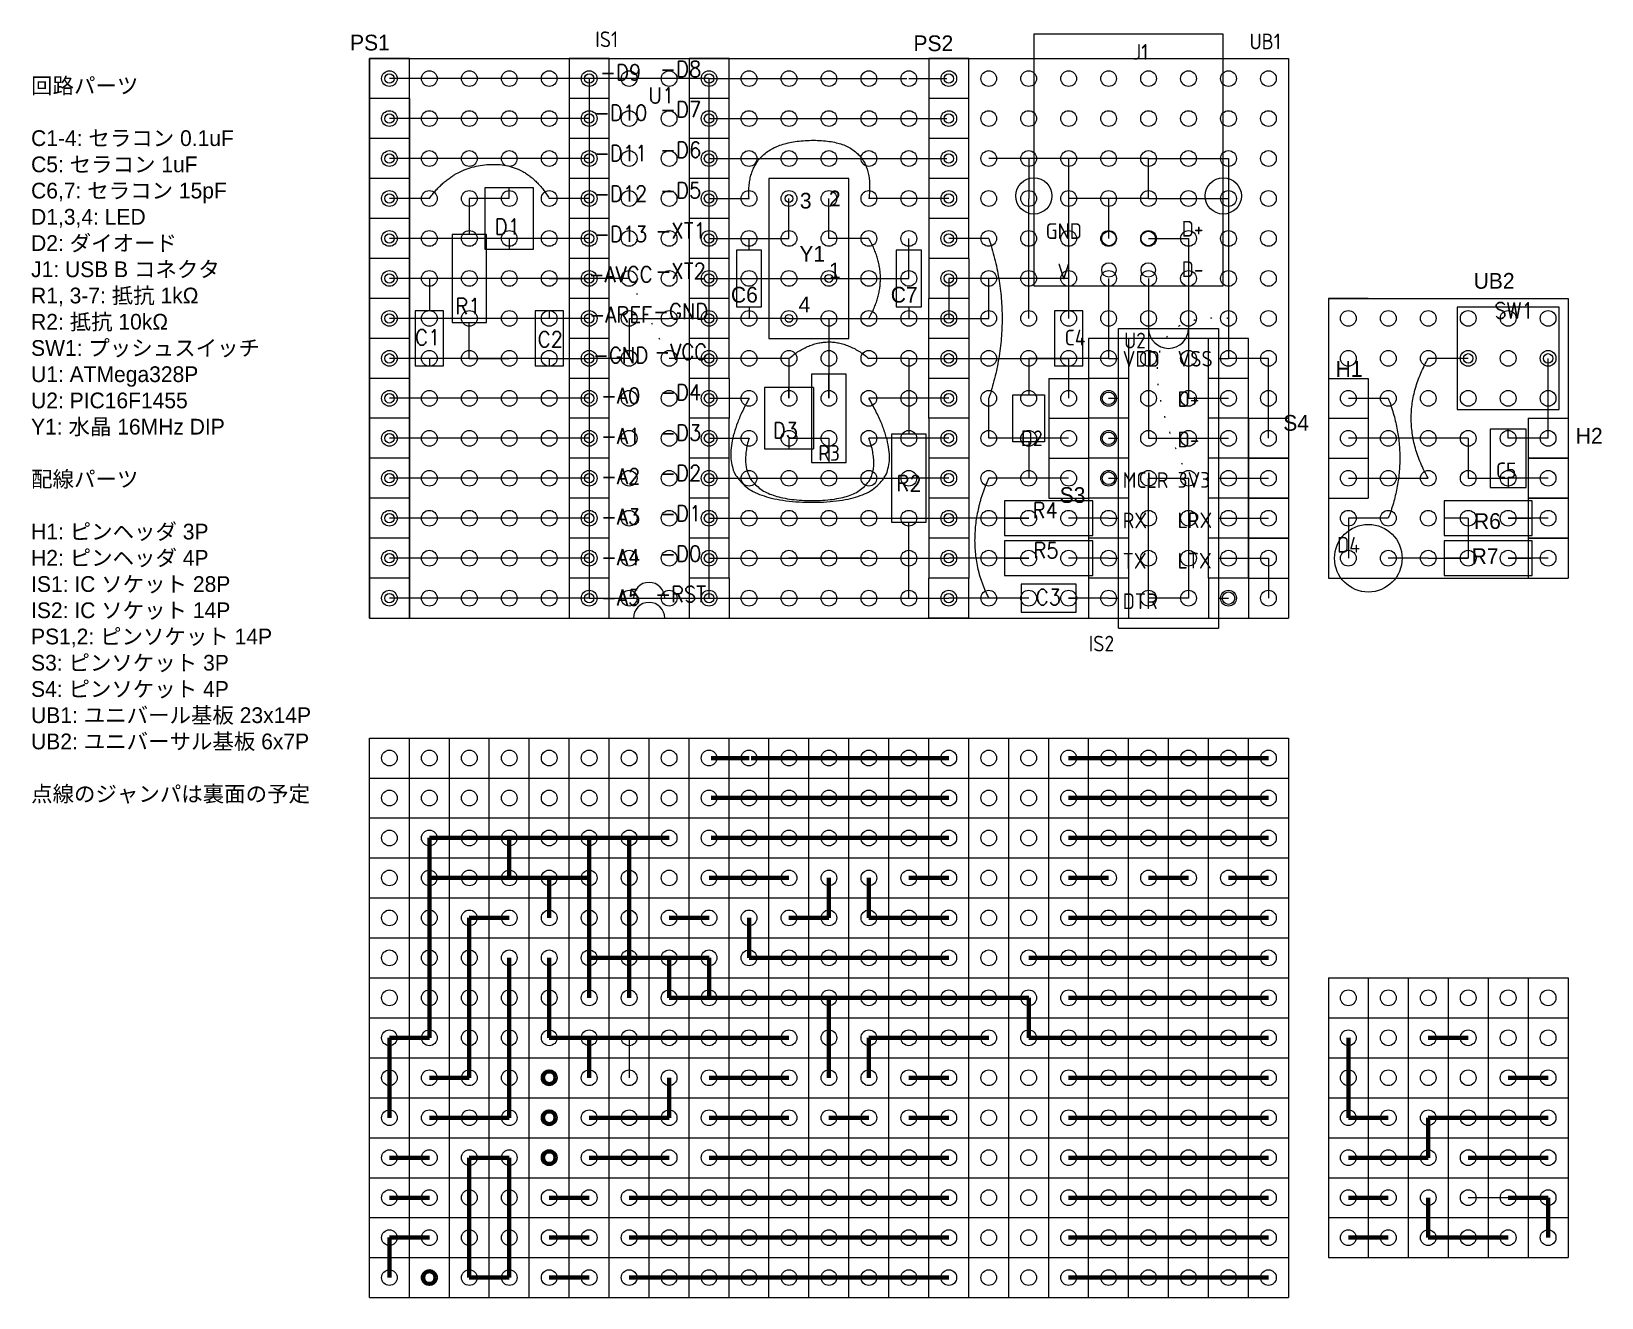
# Model space of a CAD drawing. Extents: x -61.5 to 38.3, y -5.9 to 74.6.
import ezdxf

# ---------------------------------------------------------------- set-up
doc = ezdxf.new("R2010")
doc.units = 0
doc.linetypes.add('DOTTINY', pattern=[0.9525, 0, -0.9525])
doc.layers.get('0').update_dxf_attribs({"linetype": 'CONTINUOUS', "lineweight": 9})
for name, color, linetype, lineweight in [('0_GND', 7, 'CONTINUOUS', 15), ('0_wire', 3, 'CONTINUOUS', 15), ('5V line', 1, 'CONTINUOUS', 15), ('condenser', 5, 'CONTINUOUS', 15), ('diode', 6, 'CONTINUOUS', 15)]:
    doc.layers.add(name, color=color, linetype=linetype, lineweight=lineweight)
for name, color, linetype, lineweight, true_color in [('3.3V line', 40, 'CONTINUOUS', 15, 0xffaa00), ('crystal', 96, 'CONTINUOUS', 15, 0x008000), ('micon', 216, 'CONTINUOUS', 15, 0x800080), ('resister', 132, 'CONTINUOUS', 15, 0x00dede), ('socket_header', 56, 'CONTINUOUS', 15, 0x808000), ('switch', 136, 'CONTINUOUS', 15, 0x008080), ('terminal', 16, 'CONTINUOUS', 15, 0x800000), ('universal_board', 253, 'CONTINUOUS', 15, 0xa0a0a4)]:
    doc.layers.add(name, color=color, linetype=linetype, lineweight=lineweight, true_color=true_color)
doc.styles.add('azomix', font='azomix')
doc.styles.add('iso', font='iso')
doc.styles.get("Standard").update_dxf_attribs({"font": 'STANDARD'})
doc.styles.add('unicode', font='unicode')

msp = doc.modelspace()

# ---------------------------------------------------------------- texts
at = {"insert": (-61.519, 48.544), "char_height": 1, "width": 19.83333, "attachment_point": 4, "style": 'unicode'}
msp.add_mtext('回路パーツ\\P\\PC1-4: セラコン 0.1uF\\PC5: セラコン 1uF\\PC6,7: セラコン 15pF\\PD1,3,4: LED\\PD2: ダイオード\\PJ1: USB B コネクタ\\PR1, 3-7: 抵抗 1kΩ\\PR2: 抵抗 10kΩ\\PSW1: プッシュスイッチ\\PU1: ATMega328P\\PU2: PIC16F1455\\PY1: 水晶 16MHz DIP\\P\\P配線パーツ\\P\\PH1: ピンヘッダ 3P\\PH2: ピンヘッダ 4P\\PIS1: IC ソケット 28P\\PIS2: IC ソケット 14P\\PPS1,2: ピンソケット 14P\\PS3: ピンソケット 3P\\PS4: ピンソケット 4P\\PUB1: ユニバール基板 23x14P\\PUB2: ユニバーサル基板 6x7P\\P\\P点線のジャンパは裏面の予定', dxfattribs=at)
at = {"layer": 'condenser', "char_height": 1, "width": 1.01556, "attachment_point": 5, "style": 'azomix'}
for s, insert in [('C6', (-16.175, 57.818)), ('C7', (-6.015, 57.818))]:
    msp.add_mtext(s, dxfattribs=dict(at, insert=insert))
at = {"layer": 'condenser', "char_height": 1, "attachment_point": 5}
for s, insert, width in [('C1', (-36.305, 55.113), 1), ('C2', (-28.51, 54.992), 1.22222), ('C3', (3.151, 38.602), 1.22222)]:
    msp.add_mtext(s, dxfattribs=dict(at, insert=insert, width=width))
at = {"layer": 'condenser', "char_height": 1, "attachment_point": 4, "line_spacing_factor": 1.54, "style": 'iso'}
for s, insert, width in [('C4', (4.185, 55.101), 1.33333), ('C5', (31.602, 46.66), 1.22222)]:
    msp.add_mtext(s, dxfattribs=dict(at, insert=insert, width=width))
at = {"layer": 'crystal', "char_height": 1, "attachment_point": 4, "line_spacing_factor": 1.54, "style": 'unicode'}
for s, insert, width in [('3', (-12.646, 63.795), 0.44444), ('2', (-10.8, 63.94), 0.44444), ('Y1', (-12.674, 60.429), 1.22222), ('1', (-10.8, 59.36), 0.22222), ('4', (-12.731, 57.204), 0.55556)]:
    msp.add_mtext(s, dxfattribs=dict(at, insert=insert, width=width))
at = {"layer": 'diode', "char_height": 1, "attachment_point": 5, "line_spacing_factor": 1.54}
for s, insert, width in [('D1', (-31.238, 62.149), 1.11111), ('D3', (-13.562, 49.2), 1.33333)]:
    msp.add_mtext(s, dxfattribs=dict(at, insert=insert, width=width))
at = {"layer": 'diode', "char_height": 1, "attachment_point": 4, "line_spacing_factor": 1.54, "style": 'iso'}
for s, insert, width in [('D2', (1.4, 48.7), 1.33333), ('D4', (21.503, 41.934), 1.44444)]:
    msp.add_mtext(s, dxfattribs=dict(at, insert=insert, width=width))
at = {"layer": 'micon', "insert": (-21.447, 70.488), "char_height": 1, "width": 1.11111, "attachment_point": 5, "line_spacing_factor": 1.54}
msp.add_mtext('U1', dxfattribs=at)
at = {"layer": 'micon', "char_height": 1, "attachment_point": 4, "line_spacing_factor": 1.54, "style": 'iso'}
for s, insert, width in [('U2', (7.959, 54.913), 1.33333), ('VDD\\P\\P\\PMCLR\\PRX\\PTX\\PDTR', (7.876, 46.046), 3.11111), ('VSS\\PD+\\PD-\\P3V3\\PLRX\\PLTX', (11.367, 47.34), 2.44444)]:
    msp.add_mtext(s, dxfattribs=dict(at, insert=insert, width=width))
at = {"layer": 'resister', "char_height": 1, "attachment_point": 5, "line_spacing_factor": 1.54}
for s, insert, width in [('R1', (-33.747, 57.096), 1.11111), ('R2', (-5.706, 45.832), 1.33333), ('R4', (2.948, 44.12), 1.44444), ('R5', (3.003, 41.58), 1.33333)]:
    msp.add_mtext(s, dxfattribs=dict(at, insert=insert, width=width))
at = {"layer": 'resister', "insert": (-11.475, 47.769), "char_height": 1, "width": 1.33333, "attachment_point": 4, "line_spacing_factor": 1.54, "style": 'iso'}
msp.add_mtext('R3', dxfattribs=at)
at = {"layer": 'resister', "char_height": 1, "width": 1.15333, "attachment_point": 5, "style": 'azomix'}
for s, insert in [('R6', (31.059, 43.433)), ('R7', (30.911, 41.214))]:
    msp.add_mtext(s, dxfattribs=dict(at, insert=insert))
at = {"layer": 'socket_header', "char_height": 1, "attachment_point": 5}
for s, insert, width, style in [('PS1', (-39.977, 73.841), 1.68111, 'azomix'), ('IS1', (-24.928, 74.058), 1.44444, 'iso'), ('PS2', (-4.162, 73.797), 1.78556, 'azomix'), ('H1', (22.268, 53.104), 1.04889, 'azomix'), ('S4', (18.9, 49.672), 1.22222, 'azomix'), ('S3', (4.686, 45.086), 1.15333, 'azomix'), ('IS2', (6.522, 35.652), 1.66667, 'iso')]:
    msp.add_mtext(s, dxfattribs=dict(at, insert=insert, width=width, style=style))
at = {"layer": 'socket_header', "char_height": 1, "attachment_point": 5, "line_spacing_factor": 1.54}
for s, insert, width in [('-D9\\P-D10\\P-D11\\P-D12\\P-D13\\P-AVCC\\P-AREF\\P-GND\\P-A0\\P-A1\\P-A2\\P-A3\\P-A4\\P-A5', (-24.041, 55.267), 4), ('-D8\\P-D7\\P-D6\\P-D5\\P-XT1\\P-XT2\\P-GND\\P-VCC\\P-D4\\P-D3\\P-D2\\P-D1\\P-D0\\P-RST', (-20.223, 55.48), 3.11111)]:
    msp.add_mtext(s, dxfattribs=dict(at, insert=insert, width=width))
at = {"layer": 'socket_header', "insert": (36.677, 48.861), "char_height": 1, "width": 1.33333, "attachment_point": 4, "line_spacing_factor": 1.54, "style": 'unicode'}
msp.add_mtext('H2', dxfattribs=at)
at = {"layer": 'switch', "insert": (32.755, 56.82), "char_height": 1, "width": 2.52778, "attachment_point": 5, "line_spacing_factor": 1.54}
msp.add_mtext('SW1', dxfattribs=at)
at = {"layer": 'terminal', "char_height": 1, "attachment_point": 5, "line_spacing_factor": 1.54, "style": 'iso'}
for s, insert, width in [('J1', (9.008, 73.256), 0.88889), ('GND\\PV', (4.13, 60.583), 2.33333), ('D+\\PD-', (12.321, 60.731), 1.33333)]:
    msp.add_mtext(s, dxfattribs=dict(at, insert=insert, width=width))
at = {"layer": 'universal_board', "insert": (15.94, 73.92), "char_height": 1, "width": 2, "attachment_point": 4, "line_spacing_factor": 1.54, "style": 'iso'}
msp.add_mtext('UB1', dxfattribs=at)
at = {"layer": 'universal_board', "insert": (31.484, 58.698), "char_height": 1, "width": 1.78556, "attachment_point": 5, "style": 'azomix'}
msp.add_mtext('UB2', dxfattribs=at)

# ---------------------------------------------------------------- linework, layer by layer
at = {"layer": '0_GND'}
for p, q in [((1.9, 66.48), (-0.64, 66.48)), ((4.44, 66.48), (1.9, 66.48)), ((1.9, 66.48), (1.9, 63.94)), ((4.44, 66.48), (4.44, 63.94)), ((9.52, 66.48), (4.44, 66.48)), ((9.52, 63.94), (9.52, 66.48)), ((9.52, 66.48), (14.6, 66.48)), ((14.6, 66.48), (14.6, 63.94)), ((-10.8, 61.4), (-10.8, 63.94)), ((1.9, 58.86), (1.9, 63.94)), ((9.52, 63.94), (4.44, 63.94)), ((4.44, 63.94), (4.44, 61.4)), ((6.98, 63.94), (6.98, 61.4)), ((9.52, 63.94), (14.6, 63.94)), ((14.6, 63.94), (14.6, 61.4)), ((-8.26, 61.4), (-10.8, 61.4)), ((4.44, 61.4), (4.44, 58.86)), ((14.6, 61.4), (14.6, 53.78)), ((-3.18, 58.86), (-3.18, 56.32)), ((4.44, 58.86), (-3.18, 58.86)), ((-0.64, 56.32), (-0.64, 58.86)), ((4.44, 58.86), (1.9, 58.86)), ((1.9, 56.32), (1.9, 58.86)), ((4.44, 58.86), (4.44, 56.32)), ((-23.5, 56.32), (-20.96, 56.32)), ((-23.5, 56.32), (-23.5, 53.78)), ((-15.88, 56.32), (-20.96, 56.32)), ((-13.34, 56.32), (-15.88, 56.32)), ((-13.34, 56.32), (-3.18, 56.32)), ((-10.8, 56.32), (-10.8, 53.78)), ((-3.18, 56.32), (-0.64, 56.32)), ((-31.12, 53.78), (-38.74, 53.78)), ((-33.66, 53.78), (-31.12, 53.78)), ((-28.58, 53.78), (-31.12, 53.78)), ((-28.58, 53.78), (-26.04, 53.78)), ((-23.5, 53.78), (-26.04, 53.78)), ((-10.8, 53.78), (-10.8, 51.24)), ((17.14, 53.78), (14.6, 53.78)), ((17.14, 48.7), (17.14, 53.78)), ((34.92, 51.24), (34.92, 53.78)), ((34.92, 48.7), (34.92, 51.24)), ((34.92, 48.7), (32.38, 48.7)), ((9.52, 38.54), (9.52, 46.16)), ((9.52, 46.16), (12.06, 46.16)), ((12.06, 46.16), (12.06, 38.54)), ((12.06, 38.54), (9.52, 38.54))]:
    msp.add_line(p, q, dxfattribs=at)
at = {"layer": '0_GND', "lineweight": 200}
for p, q in [((-36.2, 23.3), (-36.2, 20.76)), ((-31.12, 23.3), (-36.2, 23.3)), ((-31.12, 20.76), (-31.12, 23.3)), ((-31.12, 23.3), (-26.04, 23.3)), ((-26.04, 23.3), (-26.04, 20.76)), ((-26.04, 23.3), (-23.5, 23.3)), ((-23.5, 23.3), (-23.5, 20.76)), ((-23.5, 23.3), (-20.96, 23.3)), ((-36.2, 20.76), (-36.2, 18.22)), ((-31.12, 20.76), (-36.2, 20.76)), ((-31.12, 20.76), (-26.04, 20.76)), ((-28.58, 20.76), (-28.58, 18.22)), ((-26.04, 20.76), (-26.04, 18.22)), ((-23.5, 15.68), (-23.5, 20.76)), ((-10.8, 18.22), (-10.8, 20.76)), ((-36.2, 18.22), (-36.2, 10.6)), ((-26.04, 18.22), (-26.04, 15.68)), ((-13.34, 18.22), (-10.8, 18.22)), ((-26.04, 15.68), (-18.42, 15.68)), ((-26.04, 15.68), (-23.5, 15.68)), ((-26.04, 15.68), (-26.04, 13.14)), ((-23.5, 13.14), (-23.5, 15.68)), ((-20.96, 13.14), (-20.96, 15.68)), ((-18.42, 15.68), (-18.42, 13.14)), ((-18.42, 13.14), (-20.96, 13.14)), ((-8.26, 13.14), (-18.42, 13.14)), ((-10.8, 13.14), (-10.8, 10.6)), ((-8.26, 13.14), (-5.72, 13.14)), ((-5.72, 13.14), (-0.64, 13.14)), ((1.9, 13.14), (-0.64, 13.14)), ((1.9, 13.14), (1.9, 10.6)), ((-38.74, 5.52), (-38.74, 10.6)), ((-38.74, 10.6), (-36.2, 10.6)), ((-10.8, 10.6), (-10.8, 8.06)), ((1.9, 10.6), (4.44, 10.6)), ((6.98, 10.6), (4.44, 10.6)), ((6.98, 10.6), (9.52, 10.6)), ((9.52, 10.6), (17.14, 10.6)), ((12.06, 10.6), (9.52, 10.6)), ((22.22, 8.06), (22.22, 10.6)), ((22.22, 5.52), (22.22, 8.06)), ((22.22, 5.52), (24.76, 5.52)), ((-33.66, 2.98), (-33.66, -4.64)), ((-31.12, 2.98), (-33.66, 2.98)), ((-31.12, -4.64), (-31.12, 2.98)), ((-33.66, -4.64), (-31.12, -4.64))]:
    msp.add_line(p, q, dxfattribs=at)
at = {"layer": '0_wire'}
for p, q in [((-26.04, 71.56), (-38.74, 71.56)), ((-18.42, 71.56), (-5.85, 71.56)), ((-5.72, 71.56), (-3.31, 71.56)), ((-26.04, 69.02), (-38.74, 69.02)), ((-18.42, 69.02), (-5.72, 69.02)), ((-5.72, 69.02), (-3.31, 69.02)), ((-26.04, 66.48), (-38.74, 66.48)), ((-18.42, 66.48), (-5.72, 66.48)), ((-5.72, 66.48), (-3.31, 66.48)), ((-36.2, 63.94), (-38.74, 63.94)), ((-31.12, 63.94), (-33.66, 63.94)), ((-26.04, 63.94), (-28.58, 63.94)), ((-18.42, 63.94), (-15.88, 63.94)), ((-13.34, 61.4), (-13.34, 63.94)), ((-3.18, 63.94), (-8.26, 63.94)), ((-26.04, 61.4), (-38.74, 61.4)), ((-18.42, 61.4), (-13.34, 61.4)), ((-5.72, 58.86), (-5.72, 61.4)), ((9.52, 61.4), (12.06, 61.4)), ((12.06, 61.4), (12.06, 51.24)), ((-18.42, 58.86), (-8.26, 58.86)), ((-8.26, 58.86), (-5.72, 58.86)), ((9.52, 58.86), (9.52, 48.7)), ((-26.04, 56.32), (-38.74, 56.32)), ((29.84, 53.78), (27.3, 53.78)), ((-26.04, 51.24), (-38.74, 51.24)), ((-18.42, 51.24), (-15.88, 51.24)), ((-5.72, 51.24), (-8.26, 51.24)), ((-3.18, 51.24), (-5.72, 51.24)), ((12.06, 51.24), (14.6, 51.24)), ((-26.04, 48.7), (-38.74, 48.7)), ((-18.42, 48.7), (-15.88, 48.7)), ((-13.34, 48.7), (-10.8, 48.7)), ((-5.72, 48.7), (-8.26, 48.7)), ((-3.18, 48.7), (-5.72, 48.7)), ((9.52, 48.7), (14.6, 48.7)), ((-26.04, 46.16), (-38.74, 46.16)), ((-18.42, 46.16), (-15.88, 46.16)), ((-15.88, 46.16), (-5.72, 46.16)), ((-3.18, 46.16), (-5.72, 46.16)), ((4.44, 46.16), (-0.64, 46.16)), ((22.22, 46.16), (27.3, 46.16)), ((-26.04, 43.62), (-38.74, 43.62)), ((-18.42, 43.62), (-3.18, 43.62)), ((-15.88, 43.62), (-13.34, 43.62)), ((1.9, 43.62), (-3.18, 43.62)), ((6.98, 43.62), (4.44, 43.62)), ((14.6, 43.62), (17.14, 43.62)), ((29.84, 43.62), (29.84, 41.08)), ((34.92, 43.62), (32.38, 43.62)), ((-26.04, 41.08), (-38.74, 41.08)), ((-18.42, 41.08), (-3.18, 41.08)), ((-10.8, 41.08), (-13.34, 41.08)), ((-8.26, 41.08), (-10.8, 41.08)), ((1.9, 41.08), (-3.18, 41.08)), ((6.98, 41.08), (4.44, 41.08)), ((14.6, 41.08), (17.14, 41.08)), ((17.14, 41.08), (17.14, 38.54)), ((27.3, 41.08), (24.76, 41.08)), ((27.3, 41.08), (29.84, 41.08)), ((34.92, 41.08), (32.38, 41.08)), ((-26.04, 38.54), (-38.74, 38.54)), ((-18.42, 38.54), (-3.18, 38.54)), ((-13.34, 38.54), (-10.8, 38.54)), ((-0.64, 38.54), (-3.18, 38.54)), ((1.9, 38.54), (-0.64, 38.54)), ((6.98, 38.54), (4.44, 38.54))]:
    msp.add_line(p, q, dxfattribs=at)
at = {"layer": '0_wire', "lineweight": 200}
for p, q in [((-15.88, 28.38), (-18.29, 28.38)), ((-3.18, 28.38), (-15.75, 28.38)), ((4.44, 28.38), (17.14, 28.38)), ((-15.88, 25.84), (-18.29, 25.84)), ((-3.18, 25.84), (-15.88, 25.84)), ((4.44, 25.84), (17.14, 25.84)), ((-15.88, 23.3), (-18.29, 23.3)), ((-3.18, 23.3), (-15.88, 23.3)), ((4.44, 23.3), (17.14, 23.3)), ((-18.42, 20.76), (-13.34, 20.76)), ((-8.26, 18.22), (-8.26, 20.76)), ((-3.18, 20.76), (-5.72, 20.76)), ((4.44, 20.76), (6.98, 20.76)), ((9.52, 20.76), (12.06, 20.76)), ((14.6, 20.76), (17.14, 20.76)), ((-31.12, 18.22), (-33.66, 18.22)), ((-33.66, 18.22), (-33.66, 8.06)), ((-15.88, 15.68), (-15.88, 18.22)), ((-3.18, 18.22), (-8.26, 18.22)), ((4.44, 18.22), (17.14, 18.22)), ((-31.12, 15.68), (-31.12, 5.52)), ((-13.34, 15.68), (-15.88, 15.68)), ((-3.18, 15.68), (-13.34, 15.68)), ((4.44, 13.14), (17.14, 13.14)), ((27.3, 10.6), (29.84, 10.6)), ((-33.66, 8.06), (-36.2, 8.06)), ((-18.42, 8.06), (-15.88, 8.06)), ((-15.88, 8.06), (-13.34, 8.06)), ((-3.18, 8.06), (-5.72, 8.06)), ((4.44, 8.06), (17.14, 8.06)), ((-31.12, 5.52), (-36.2, 5.52)), ((-18.42, 5.52), (-15.88, 5.52)), ((-15.88, 5.52), (-13.34, 5.52)), ((-8.26, 5.52), (-10.8, 5.52)), ((-3.18, 5.52), (-5.72, 5.52)), ((4.44, 5.52), (17.14, 5.52)), ((-26.04, 2.98), (-20.96, 2.98)), ((-18.42, 2.98), (-15.88, 2.98)), ((-5.72, 2.98), (-15.88, 2.98)), ((-3.18, 2.98), (-5.72, 2.98)), ((4.44, 2.98), (17.14, 2.98)), ((34.92, 2.98), (29.84, 2.98)), ((-36.2, 0.44), (-38.74, 0.44)), ((-28.58, 0.44), (-26.04, 0.44)), ((-23.5, 0.44), (-18.42, 0.44)), ((-3.18, 0.44), (-18.42, 0.44)), ((-5.72, 0.44), (-8.26, 0.44)), ((4.44, 0.44), (17.14, 0.44)), ((22.22, 0.44), (24.76, 0.44)), ((27.3, 0.44), (27.3, -2.1)), ((-36.2, -2.1), (-38.74, -2.1)), ((-38.74, -2.1), (-38.74, -4.64)), ((-28.58, -2.1), (-26.04, -2.1)), ((-23.5, -2.1), (-18.42, -2.1)), ((-3.18, -2.1), (-18.42, -2.1)), ((-13.34, -2.1), (-10.8, -2.1)), ((-10.8, -2.1), (-8.26, -2.1)), ((4.44, -2.1), (17.14, -2.1)), ((22.22, -2.1), (24.76, -2.1)), ((29.84, -2.1), (27.3, -2.1)), ((29.84, -2.1), (32.38, -2.1)), ((-28.58, -4.64), (-26.04, -4.64)), ((-23.5, -4.64), (-20.96, -4.64)), ((-20.96, -4.64), (-18.42, -4.64)), ((-3.18, -4.64), (-18.42, -4.64)), ((-8.26, -4.64), (-10.8, -4.64)), ((4.44, -4.64), (17.14, -4.64))]:
    msp.add_line(p, q, dxfattribs=at)
at = {"layer": '0_wire'}
for centre in [(6.98, 51.24), (6.98, 48.7), (6.98, 46.16), (14.6, 38.54)]:
    msp.add_circle(centre, 0.4, dxfattribs=at)
at = {"layer": '0_wire', "lineweight": 200}
for centre in [(-28.58, 8.06), (-28.58, 5.52), (-28.58, 2.98), (-36.2, -4.64)]:
    msp.add_circle(centre, 0.4, dxfattribs=at)
at = {"layer": '3.3V line'}
for p, q in [((-0.64, 61.4), (-3.18, 61.4)), ((-0.64, 48.7), (-0.64, 51.24)), ((4.44, 48.7), (-0.64, 48.7)), ((29.84, 48.7), (22.22, 48.7)), ((29.84, 48.7), (29.84, 46.16)), ((14.6, 46.16), (17.14, 46.16)), ((29.84, 46.16), (32.38, 46.16)), ((34.92, 46.16), (32.38, 46.16))]:
    msp.add_line(p, q, dxfattribs=at)
at = {"layer": '3.3V line', "lineweight": 200}
for p, q in [((-20.96, 18.22), (-18.42, 18.22)), ((-20.96, 5.52), (-20.96, 8.06)), ((-26.04, 5.52), (-20.96, 5.52)), ((27.3, 5.52), (34.92, 5.52)), ((27.3, 5.52), (27.3, 2.98)), ((-36.2, 2.98), (-38.74, 2.98)), ((22.22, 2.98), (24.76, 2.98)), ((27.3, 2.98), (24.76, 2.98))]:
    msp.add_line(p, q, dxfattribs=at)
at = {"layer": '5V line'}
for p, q in [((-28.58, 58.86), (-38.74, 58.86)), ((-23.5, 58.86), (-31.12, 58.86)), ((-28.58, 58.86), (-26.04, 58.86)), ((6.98, 58.86), (6.98, 53.78)), ((-18.42, 53.78), (-20.96, 53.78)), ((-13.34, 53.78), (-18.42, 53.78)), ((-13.34, 53.78), (-13.34, 51.24)), ((-5.72, 53.78), (-8.26, 53.78)), ((-5.72, 53.78), (4.44, 53.78)), ((6.98, 53.78), (1.9, 53.78)), ((4.44, 53.78), (4.44, 51.24)), ((22.22, 51.24), (24.76, 51.24)), ((24.76, 43.62), (22.22, 43.62)), ((22.22, 43.62), (22.22, 41.08)), ((-23.5, 10.6), (-23.5, 8.06)), ((32.38, 0.44), (29.84, 0.44))]:
    msp.add_line(p, q, dxfattribs=at)
at = {"layer": '5V line', "lineweight": 200}
for p, q in [((-28.58, 15.68), (-28.58, 10.6)), ((1.9, 15.68), (9.52, 15.68)), ((6.98, 15.68), (4.44, 15.68)), ((6.98, 15.68), (17.14, 15.68)), ((-28.58, 10.6), (-23.5, 10.6)), ((-15.88, 10.6), (-26.04, 10.6)), ((-26.04, 10.6), (-26.04, 8.06)), ((-15.88, 10.6), (-13.34, 10.6)), ((-8.26, 10.6), (-8.26, 8.06)), ((-8.26, 10.6), (-3.18, 10.6)), ((-3.18, 10.6), (-0.64, 10.6)), ((34.92, 8.06), (32.38, 8.06)), ((32.38, 0.44), (34.92, 0.44)), ((34.92, 0.44), (34.92, -2.1))]:
    msp.add_line(p, q, dxfattribs=at)
at = {"layer": 'condenser'}
for p, q in [((-15.88, 60.66), (-15.88, 61.4)), ((-5.72, 60.66), (-5.72, 61.4)), ((-15.08, 60.66), (-16.68, 60.66)), ((-16.68, 60.66), (-16.68, 57.06)), ((-15.08, 57.06), (-15.08, 60.66)), ((-4.92, 60.66), (-6.52, 60.66)), ((-6.52, 60.66), (-6.52, 57.06)), ((-4.92, 57.06), (-4.92, 60.66)), ((-36.2, 58.86), (-36.2, 56.8)), ((-16.68, 57.06), (-15.08, 57.06)), ((-15.88, 57.06), (-15.88, 56.32)), ((-6.52, 57.06), (-4.92, 57.06)), ((-5.72, 57.06), (-5.72, 56.32)), ((-37.1, 56.8), (-37.1, 53.3)), ((-35.3, 56.8), (-37.1, 56.8)), ((-35.3, 53.3), (-35.3, 56.8)), ((-27.68, 56.8), (-29.48, 56.8)), ((-29.48, 56.8), (-29.48, 53.3)), ((-28.58, 56.8), (-28.58, 56.32)), ((-27.68, 53.3), (-27.68, 56.8)), ((5.34, 56.8), (3.54, 56.8)), ((3.54, 56.8), (3.54, 53.3)), ((4.44, 56.8), (4.44, 56.32)), ((5.34, 53.3), (5.34, 56.8)), ((-37.1, 53.3), (-35.3, 53.3)), ((-36.2, 53.78), (-36.2, 53.3)), ((-29.48, 53.3), (-27.68, 53.3)), ((-28.58, 53.78), (-28.58, 53.3)), ((3.54, 53.3), (5.34, 53.3)), ((4.44, 53.78), (4.44, 53.3)), ((33.53, 49.28), (31.23, 49.28)), ((31.23, 49.28), (31.23, 45.58)), ((32.38, 48.7), (32.38, 49.28)), ((33.53, 45.58), (33.53, 49.28)), ((32.38, 46.16), (32.38, 45.58)), ((31.23, 45.58), (33.53, 45.58)), ((4.92, 39.44), (1.42, 39.44)), ((1.42, 39.44), (1.42, 37.64)), ((4.92, 37.64), (4.92, 39.44)), ((1.9, 38.54), (1.42, 38.54)), ((4.44, 38.54), (4.92, 38.54)), ((1.42, 37.64), (4.92, 37.64))]:
    msp.add_line(p, q, dxfattribs=at)
at = {"layer": 'crystal'}
for p, q in [((-9.53, 65.21), (-14.61, 65.21)), ((-14.61, 65.21), (-14.61, 55.05)), ((-9.53, 55.05), (-9.53, 65.21)), ((-14.61, 55.05), (-9.53, 55.05))]:
    msp.add_line(p, q, dxfattribs=at)
for centre in [(-13.34, 63.94), (-10.8, 58.86), (-13.34, 56.32)]:
    msp.add_circle(centre, 0.25, dxfattribs=at)
at = {"layer": 'diode'}
for p, q in [((-29.57, 64.62), (-32.67, 64.62)), ((-32.67, 64.62), (-32.67, 60.72)), ((-31.12, 63.94), (-31.12, 64.62)), ((-29.57, 60.72), (-29.57, 64.62)), ((-31.12, 61.4), (-31.12, 60.72)), ((-32.67, 60.72), (-29.57, 60.72)), ((1.9, 53.78), (1.9, 51.47)), ((-11.79, 51.92), (-14.89, 51.92)), ((-14.89, 51.92), (-14.89, 48.02)), ((-13.34, 51.24), (-13.34, 51.92)), ((-11.79, 51.92), (-11.79, 48.02)), ((0.9, 51.47), (2.9, 51.47)), ((0.9, 48.47), (0.9, 51.47)), ((2.9, 51.47), (2.9, 48.47)), ((-14.89, 48.02), (-11.79, 48.02)), ((-13.34, 48.7), (-13.34, 48.02)), ((2.9, 48.47), (0.9, 48.47)), ((1.9, 48.47), (1.9, 46.16))]:
    msp.add_line(p, q, dxfattribs=at)
msp.add_circle((23.49, 41.08), 2.15, dxfattribs=at)
at = {"layer": 'micon'}
for p, q in [((-26.04, 71.56), (-26.04, 38.54)), ((-18.42, 71.56), (-26.04, 71.56)), ((-18.42, 38.54), (-18.42, 71.56)), ((7.615, 36.635), (7.615, 55.685)), ((7.615, 55.685), (13.965, 55.685)), ((13.965, 55.685), (13.965, 36.635)), ((6.98, 53.78), (7.615, 53.78)), ((13.965, 53.78), (14.6, 53.78)), ((6.98, 51.24), (7.615, 51.24)), ((13.965, 51.24), (14.6, 51.24)), ((6.98, 48.7), (7.615, 48.7)), ((13.965, 48.7), (14.6, 48.7)), ((6.98, 46.16), (7.615, 46.16)), ((13.965, 46.16), (14.6, 46.16)), ((6.98, 43.62), (7.615, 43.62)), ((13.965, 43.62), (14.6, 43.62)), ((6.98, 41.08), (7.615, 41.08)), ((13.965, 41.08), (14.6, 41.08)), ((-26.04, 38.54), (-18.42, 38.54)), ((6.98, 38.54), (7.615, 38.54)), ((13.965, 38.54), (14.6, 38.54)), ((7.615, 36.635), (13.965, 36.635))]:
    msp.add_line(p, q, dxfattribs=at)
for centre, radius, start, end in [((10.79, 55.685), 1.27, 180, 0), ((-22.23, 38.54), 1, 0, 180)]:
    msp.add_arc(centre, radius, start, end, dxfattribs=at)
at = {"layer": 'resister'}
for p, q in [((-33.66, 63.94), (-33.66, 61.66)), ((-34.76, 61.66), (-34.76, 56.06)), ((-32.56, 61.66), (-34.76, 61.66)), ((-32.56, 56.06), (-32.56, 61.66)), ((-34.76, 56.06), (-32.56, 56.06)), ((-33.66, 53.78), (-33.66, 56.06)), ((-5.72, 53.78), (-5.72, 48.96)), ((-11.9, 52.77), (-11.9, 47.17)), ((-9.7, 52.77), (-11.9, 52.77)), ((-10.8, 51.24), (-10.8, 52.77)), ((-9.7, 47.17), (-9.7, 52.77)), ((-6.82, 48.96), (-6.82, 43.36)), ((-4.62, 48.96), (-6.82, 48.96)), ((-4.62, 43.36), (-4.62, 48.96)), ((-10.8, 48.7), (-10.8, 47.17)), ((-11.9, 47.17), (-9.7, 47.17)), ((5.97, 44.72), (0.37, 44.72)), ((0.37, 44.72), (0.37, 42.52)), ((5.97, 42.52), (5.97, 44.72)), ((33.91, 44.72), (28.31, 44.72)), ((28.31, 44.72), (28.31, 42.52)), ((33.91, 42.52), (33.91, 44.72)), ((-6.82, 43.36), (-4.62, 43.36)), ((-5.72, 38.54), (-5.72, 43.36)), ((0.37, 43.62), (1.9, 43.62)), ((5.97, 43.62), (4.44, 43.62)), ((29.84, 43.62), (28.31, 43.62)), ((32.38, 43.62), (33.91, 43.62)), ((0.37, 42.52), (5.97, 42.52)), ((5.97, 42.18), (0.37, 42.18)), ((0.37, 42.18), (0.37, 39.98)), ((5.97, 39.98), (5.97, 42.18)), ((28.31, 42.52), (33.91, 42.52)), ((33.91, 42.18), (28.31, 42.18)), ((28.31, 42.18), (28.31, 39.98)), ((33.91, 39.98), (33.91, 42.18)), ((0.37, 41.08), (1.9, 41.08)), ((5.97, 41.08), (4.44, 41.08)), ((29.84, 41.08), (28.31, 41.08)), ((32.38, 41.08), (33.91, 41.08)), ((0.37, 39.98), (5.97, 39.98)), ((28.31, 39.98), (33.91, 39.98))]:
    msp.add_line(p, q, dxfattribs=at)
at = {"layer": 'resister', "linetype": 'DOTTINY'}
msp.add_line((-23.5, 58.86), (-20.96, 53.78), dxfattribs=at)
at = {"layer": 'resister'}
for points in [[(-15.88, 63.94), (-16.112, 67.551), (-7.782, 67.722), (-8.26, 63.94)], [(-36.2, 63.94), (-34.726, 65.992), (-29.953, 66.219), (-28.58, 63.94)], [(-8.26, 56.32), (-6.79, 58.853), (-8.26, 61.4)], [(-0.64, 61.4), (1.056, 56.317), (-0.64, 51.24)], [(-13.34, 53.78), (-10.818, 55.868), (-8.26, 53.78)], [(27.3, 46.16), (25.131, 49.982), (27.3, 53.78)], [(-15.88, 51.24), (-19.479, 44.679), (-4.397, 44.592), (-8.26, 51.24)], [(24.76, 51.24), (26.224, 47.44), (24.76, 43.62)], [(-15.88, 48.7), (-17.056, 44.786), (-6.823, 44.704), (-8.26, 48.7)], [(-0.64, 46.16), (-1.5, 44.327), (-1.568, 40.333), (-0.64, 38.54)]]:
    msp.add_open_spline(points, degree=2, dxfattribs=at)
at = {"layer": 'resister', "linetype": 'DOTTINY'}
msp.add_open_spline([(14.6, 56.32), (7.046, 56.909), (12.06, 46.16)], degree=2, dxfattribs=at)
at = {"layer": 'socket_header'}
for p, q in [((-40.01, 72.83), (-40.01, 70.29)), ((-37.47, 72.83), (-40.01, 72.83)), ((-37.47, 70.29), (-37.47, 72.83)), ((-24.77, 72.83), (-27.31, 72.83)), ((-27.31, 72.83), (-27.31, 37.27)), ((-27.31, 72.83), (-27.31, 70.29)), ((-24.77, 70.29), (-24.77, 72.83)), ((-24.77, 72.83), (-19.69, 72.83)), ((-19.69, 72.83), (-19.69, 70.29)), ((-17.15, 72.83), (-19.69, 72.83)), ((-17.15, 70.29), (-17.15, 72.83)), ((-4.45, 72.83), (-4.45, 70.29)), ((-1.91, 72.83), (-4.45, 72.83)), ((-1.91, 70.29), (-1.91, 72.83)), ((-40.01, 70.29), (-40.01, 67.75)), ((-37.47, 70.29), (-40.01, 70.29)), ((-37.47, 70.29), (-37.47, 67.75)), ((-37.47, 67.75), (-37.47, 70.29)), ((-24.77, 70.29), (-27.31, 70.29)), ((-24.77, 67.75), (-24.77, 70.29)), ((-19.69, 70.29), (-19.69, 67.75)), ((-17.15, 70.29), (-19.69, 70.29)), ((-17.15, 67.75), (-17.15, 70.29)), ((-1.91, 70.29), (-4.45, 70.29)), ((-4.45, 70.29), (-4.45, 67.75)), ((-1.91, 70.29), (-4.45, 70.29)), ((-1.91, 67.75), (-1.91, 70.29)), ((-40.01, 67.75), (-40.01, 65.21)), ((-37.47, 67.75), (-40.01, 67.75)), ((-37.47, 67.75), (-37.47, 65.21)), ((-37.47, 65.21), (-37.47, 67.75)), ((-24.77, 67.75), (-27.31, 67.75)), ((-24.77, 65.21), (-24.77, 67.75)), ((-19.69, 67.75), (-19.69, 65.21)), ((-17.15, 67.75), (-19.69, 67.75)), ((-17.15, 65.21), (-17.15, 67.75)), ((-1.91, 67.75), (-4.45, 67.75)), ((-4.45, 67.75), (-4.45, 65.21)), ((-1.91, 67.75), (-4.45, 67.75)), ((-1.91, 65.21), (-1.91, 67.75)), ((-40.01, 65.21), (-40.01, 62.67)), ((-37.47, 65.21), (-40.01, 65.21)), ((-37.47, 65.21), (-37.47, 62.67)), ((-37.47, 62.67), (-37.47, 65.21)), ((-24.77, 65.21), (-27.31, 65.21)), ((-24.77, 62.67), (-24.77, 65.21)), ((-19.69, 65.21), (-19.69, 62.67)), ((-17.15, 65.21), (-19.69, 65.21)), ((-17.15, 62.67), (-17.15, 65.21)), ((-1.91, 65.21), (-4.45, 65.21)), ((-4.45, 65.21), (-4.45, 62.67)), ((-1.91, 65.21), (-4.45, 65.21)), ((-1.91, 62.67), (-1.91, 65.21)), ((-40.01, 62.67), (-40.01, 60.13)), ((-37.47, 62.67), (-40.01, 62.67)), ((-37.47, 62.67), (-37.47, 60.13)), ((-37.47, 60.13), (-37.47, 62.67)), ((-24.77, 62.67), (-27.31, 62.67)), ((-24.77, 60.13), (-24.77, 62.67)), ((-19.69, 62.67), (-19.69, 60.13)), ((-17.15, 62.67), (-19.69, 62.67)), ((-17.15, 60.13), (-17.15, 62.67)), ((-1.91, 62.67), (-4.45, 62.67)), ((-4.45, 62.67), (-4.45, 60.13)), ((-1.91, 60.13), (-1.91, 62.67)), ((-40.01, 60.13), (-40.01, 57.59)), ((-37.47, 60.13), (-40.01, 60.13)), ((-37.47, 60.13), (-37.47, 57.59)), ((-37.47, 57.59), (-37.47, 60.13)), ((-24.77, 60.13), (-27.31, 60.13)), ((-24.77, 57.59), (-24.77, 60.13)), ((-19.69, 60.13), (-19.69, 57.59)), ((-17.15, 60.13), (-19.69, 60.13)), ((-17.15, 57.59), (-17.15, 60.13)), ((-1.91, 60.13), (-4.45, 60.13)), ((-4.45, 60.13), (-4.45, 57.59)), ((-1.91, 60.13), (-1.91, 57.59)), ((-40.01, 57.59), (-40.01, 55.05)), ((-37.47, 57.59), (-40.01, 57.59)), ((-37.47, 57.59), (-37.47, 55.05)), ((-37.47, 55.05), (-37.47, 57.59)), ((-24.77, 57.59), (-27.31, 57.59)), ((-24.77, 55.05), (-24.77, 57.59)), ((-19.69, 57.59), (-19.69, 55.05)), ((-17.15, 57.59), (-19.69, 57.59)), ((-17.15, 55.05), (-17.15, 57.59)), ((-1.91, 57.59), (-4.45, 57.59)), ((-4.45, 49.97), (-4.45, 57.59)), ((-1.91, 57.59), (-1.91, 39.81)), ((23.49, 57.59), (20.95, 57.59)), ((20.95, 57.59), (20.95, 55.05)), ((-40.01, 55.05), (-40.01, 52.51)), ((-37.47, 55.05), (-40.01, 55.05)), ((-37.47, 55.05), (-37.47, 52.51)), ((-37.47, 52.51), (-37.47, 55.05)), ((-24.77, 55.05), (-27.31, 55.05)), ((-24.77, 52.51), (-24.77, 55.05)), ((-19.69, 55.05), (-19.69, 52.51)), ((-17.15, 55.05), (-19.69, 55.05)), ((-17.15, 52.51), (-17.15, 55.05)), ((-1.91, 55.05), (-4.45, 55.05)), ((5.71, 55.05), (5.71, 37.27)), ((15.87, 55.05), (5.71, 55.05)), ((5.71, 55.05), (5.71, 52.51)), ((8.25, 55.05), (8.25, 37.27)), ((13.33, 39.81), (13.33, 55.05)), ((15.87, 39.81), (15.87, 55.05)), ((20.95, 55.05), (20.95, 52.51)), ((-40.01, 52.51), (-40.01, 49.97)), ((-37.47, 52.51), (-40.01, 52.51)), ((-37.47, 52.51), (-37.47, 49.97)), ((-37.47, 49.97), (-37.47, 52.51)), ((-24.77, 52.51), (-27.31, 52.51)), ((-24.77, 49.97), (-24.77, 52.51)), ((-19.69, 52.51), (-19.69, 49.97)), ((-17.15, 52.51), (-19.69, 52.51)), ((-17.15, 52.51), (-17.15, 49.97)), ((-1.91, 52.51), (-4.45, 52.51)), ((3.17, 52.51), (3.17, 49.97)), ((3.17, 52.51), (5.71, 52.51)), ((8.25, 52.51), (5.71, 52.51)), ((5.71, 52.51), (5.71, 49.97)), ((5.71, 52.51), (5.71, 49.97)), ((15.87, 52.51), (13.33, 52.51)), ((20.95, 52.51), (20.95, 49.97)), ((20.95, 52.51), (23.49, 52.51)), ((23.49, 52.51), (23.49, 49.97)), ((36.19, 52.51), (36.19, 49.97)), ((-40.01, 49.97), (-40.01, 47.43)), ((-37.47, 49.97), (-40.01, 49.97)), ((-37.47, 49.97), (-37.47, 47.43)), ((-37.47, 47.43), (-37.47, 49.97)), ((-24.77, 49.97), (-27.31, 49.97)), ((-24.77, 47.43), (-24.77, 49.97)), ((-19.69, 49.97), (-19.69, 47.43)), ((-17.15, 49.97), (-19.69, 49.97)), ((-17.15, 47.43), (-17.15, 49.97)), ((-1.91, 49.97), (-4.45, 49.97)), ((-1.91, 49.97), (-4.45, 49.97)), ((-4.45, 49.97), (-4.45, 47.43)), ((-1.91, 49.97), (-4.45, 49.97)), ((3.17, 49.97), (5.71, 49.97)), ((3.17, 49.97), (3.17, 47.43)), ((3.17, 49.97), (5.71, 49.97)), ((3.17, 49.97), (5.71, 49.97)), ((8.25, 49.97), (5.71, 49.97)), ((5.71, 49.97), (5.71, 47.43)), ((15.87, 49.97), (13.33, 49.97)), ((15.87, 49.97), (15.87, 47.43)), ((15.87, 49.97), (18.41, 49.97)), ((18.41, 49.97), (18.41, 47.43)), ((20.95, 49.97), (23.49, 49.97)), ((20.95, 49.97), (20.95, 47.43)), ((20.95, 49.97), (23.49, 49.97)), ((23.49, 49.97), (23.49, 47.43)), ((33.65, 49.97), (33.65, 47.43)), ((33.65, 49.97), (36.19, 49.97)), ((36.19, 49.97), (36.19, 47.43)), ((-40.01, 47.43), (-40.01, 44.89)), ((-37.47, 47.43), (-40.01, 47.43)), ((-37.47, 47.43), (-37.47, 44.89)), ((-37.47, 44.89), (-37.47, 47.43)), ((-24.77, 47.43), (-27.31, 47.43)), ((-24.77, 44.89), (-24.77, 47.43)), ((-19.69, 47.43), (-19.69, 44.89)), ((-17.15, 47.43), (-19.69, 47.43)), ((-17.15, 44.89), (-17.15, 47.43)), ((-1.91, 47.43), (-4.45, 47.43)), ((-1.91, 47.43), (-4.45, 47.43)), ((-4.45, 47.43), (-4.45, 44.89)), ((-1.91, 47.43), (-4.45, 47.43)), ((3.17, 47.43), (5.71, 47.43)), ((3.17, 47.43), (3.17, 44.89)), ((3.17, 47.43), (5.71, 47.43)), ((8.25, 47.43), (5.71, 47.43)), ((5.71, 47.43), (5.71, 44.89)), ((15.87, 47.43), (13.33, 47.43)), ((18.41, 47.43), (15.87, 47.43)), ((15.87, 47.43), (15.87, 44.89)), ((15.87, 47.43), (18.41, 47.43)), ((18.41, 47.43), (18.41, 44.89)), ((20.95, 47.43), (23.49, 47.43)), ((20.95, 47.43), (20.95, 44.89)), ((20.95, 47.43), (23.49, 47.43)), ((23.49, 47.43), (23.49, 44.89)), ((36.19, 47.43), (33.65, 47.43)), ((33.65, 47.43), (33.65, 44.89)), ((33.65, 47.43), (36.19, 47.43)), ((36.19, 47.43), (36.19, 44.89)), ((-40.01, 44.89), (-40.01, 42.35)), ((-37.47, 44.89), (-40.01, 44.89)), ((-37.47, 44.89), (-37.47, 42.35)), ((-37.47, 42.35), (-37.47, 44.89)), ((-24.77, 44.89), (-27.31, 44.89)), ((-24.77, 42.35), (-24.77, 44.89)), ((-19.69, 44.89), (-19.69, 42.35)), ((-17.15, 44.89), (-19.69, 44.89)), ((-17.15, 42.35), (-17.15, 44.89)), ((-1.91, 44.89), (-4.45, 44.89)), ((-1.91, 44.89), (-4.45, 44.89)), ((-4.45, 44.89), (-4.45, 42.35)), ((-1.91, 44.89), (-4.45, 44.89)), ((3.17, 44.89), (5.71, 44.89)), ((8.25, 44.89), (5.71, 44.89)), ((15.87, 44.89), (13.33, 44.89)), ((18.41, 44.89), (15.87, 44.89)), ((15.87, 44.89), (15.87, 42.35)), ((15.87, 44.89), (18.41, 44.89)), ((18.41, 44.89), (18.41, 42.35)), ((20.95, 44.89), (23.49, 44.89)), ((36.19, 44.89), (33.65, 44.89)), ((33.65, 44.89), (33.65, 42.35)), ((33.65, 44.89), (36.19, 44.89)), ((36.19, 44.89), (36.19, 42.35)), ((-40.01, 42.35), (-40.01, 39.81)), ((-37.47, 42.35), (-40.01, 42.35)), ((-37.47, 42.35), (-37.47, 39.81)), ((-37.47, 39.81), (-37.47, 42.35)), ((-24.77, 42.35), (-27.31, 42.35)), ((-24.77, 39.81), (-24.77, 42.35)), ((-19.69, 42.35), (-19.69, 39.81)), ((-17.15, 42.35), (-19.69, 42.35)), ((-17.15, 39.81), (-17.15, 42.35)), ((-1.91, 42.35), (-4.45, 42.35)), ((-1.91, 42.35), (-4.45, 42.35)), ((-4.45, 42.35), (-4.45, 39.81)), ((-1.91, 42.35), (-4.45, 42.35)), ((8.25, 42.35), (5.71, 42.35)), ((15.87, 42.35), (13.33, 42.35)), ((18.41, 42.35), (15.87, 42.35)), ((15.87, 42.35), (15.87, 39.81)), ((15.87, 42.35), (18.41, 42.35)), ((18.41, 42.35), (18.41, 39.81)), ((36.19, 42.35), (33.65, 42.35)), ((33.65, 42.35), (33.65, 39.81)), ((33.65, 42.35), (36.19, 42.35)), ((36.19, 42.35), (36.19, 39.81)), ((-40.01, 39.81), (-40.01, 37.27)), ((-37.47, 39.81), (-40.01, 39.81)), ((-37.47, 39.81), (-37.47, 37.27)), ((-37.47, 37.27), (-37.47, 39.81)), ((-24.77, 39.81), (-27.31, 39.81)), ((-24.77, 37.27), (-24.77, 39.81)), ((-19.69, 39.81), (-19.69, 37.27)), ((-17.15, 39.81), (-19.69, 39.81)), ((-17.15, 39.81), (-17.15, 37.27)), ((-4.45, 37.27), (-4.45, 39.81)), ((-1.91, 39.81), (-4.45, 39.81)), ((-1.91, 39.81), (-4.45, 39.81)), ((-1.91, 39.81), (-4.45, 39.81)), ((-1.91, 37.27), (-1.91, 39.81)), ((8.25, 39.81), (5.71, 39.81)), ((15.87, 39.81), (13.33, 39.81)), ((13.33, 39.81), (13.33, 37.27)), ((15.87, 39.81), (15.87, 37.27)), ((15.87, 39.81), (18.41, 39.81)), ((33.65, 39.81), (36.19, 39.81)), ((-40.01, 37.27), (-37.47, 37.27)), ((-27.31, 37.27), (-24.77, 37.27)), ((-24.77, 37.27), (-19.69, 37.27)), ((-19.69, 37.27), (-17.15, 37.27)), ((-1.91, 37.27), (-4.45, 37.27)), ((5.71, 37.27), (13.33, 37.27)), ((13.33, 37.27), (15.87, 37.27))]:
    msp.add_line(p, q, dxfattribs=at)
for centre in [(-38.74, 71.56), (-26.04, 71.56), (-18.42, 71.56), (-3.18, 71.56), (-38.74, 69.02), (-26.04, 69.02), (-18.42, 69.02), (-3.18, 69.02), (-38.74, 66.48), (-26.04, 66.48), (-18.42, 66.48), (-3.18, 66.48), (-38.74, 63.94), (-26.04, 63.94), (-18.42, 63.94), (-3.18, 63.94), (-38.74, 61.4), (-26.04, 61.4), (-18.42, 61.4), (-3.18, 61.4), (-38.74, 58.86), (-26.04, 58.86), (-18.42, 58.86), (-3.18, 58.86), (-38.74, 56.32), (-26.04, 56.32), (-18.42, 56.32), (-3.18, 56.32), (-38.74, 53.78), (-26.04, 53.78), (-18.42, 53.78), (-3.18, 53.78), (-38.74, 51.24), (-26.04, 51.24), (-18.42, 51.24), (-3.18, 51.24), (-38.74, 48.7), (-26.04, 48.7), (-18.42, 48.7), (-3.18, 48.7), (-38.74, 46.16), (-26.04, 46.16), (-18.42, 46.16), (-3.18, 46.16), (-38.74, 43.62), (-26.04, 43.62), (-18.42, 43.62), (-3.18, 43.62), (-38.74, 41.08), (-26.04, 41.08), (-18.42, 41.08), (-3.18, 41.08), (-38.74, 38.54), (-26.04, 38.54), (-18.42, 38.54), (-3.18, 38.54)]:
    msp.add_circle(centre, 0.3, dxfattribs=at)
msp.add_arc((-22.23, 37.27), 1, 0, 180, dxfattribs=at)
at = {"layer": 'switch'}
for p, q in [((35.63, 57.03), (29.13, 57.03)), ((29.13, 57.03), (29.13, 50.53)), ((35.63, 50.53), (35.63, 57.03)), ((29.13, 50.53), (35.63, 50.53))]:
    msp.add_line(p, q, dxfattribs=at)
for centre in [(29.84, 53.78), (34.92, 53.78)]:
    msp.add_circle(centre, 0.3, dxfattribs=at)
at = {"layer": 'terminal'}
for p, q in [((2.23, 74.38), (2.23, 58.38)), ((14.27, 74.38), (2.23, 74.38)), ((14.27, 58.38), (14.27, 74.38)), ((2.23, 58.38), (14.27, 58.38))]:
    msp.add_line(p, q, dxfattribs=at)
for centre, radius in [((2.23, 64.1), 1.15), ((14.27, 64.1), 1.15), ((7, 61.4), 0.46), ((9.5, 61.4), 0.46), ((7, 59.4), 0.46), ((9.5, 59.4), 0.46)]:
    msp.add_circle(centre, radius, dxfattribs=at)
at = {"layer": 'universal_board'}
for p, q in [((-40.01, 37.27), (-40.01, 72.83)), ((-40.01, 72.83), (18.41, 72.83)), ((18.41, 72.83), (18.41, 37.27)), ((20.95, 57.59), (36.19, 57.59)), ((20.95, 57.59), (20.95, 39.81)), ((36.19, 57.59), (36.19, 39.81)), ((20.95, 39.81), (36.19, 39.81)), ((-40.01, 37.27), (18.41, 37.27)), ((-40.01, -5.91), (-40.01, 29.65)), ((-40.01, 29.65), (18.41, 29.65)), ((-37.47, -5.91), (-37.47, 29.65)), ((-34.93, -5.91), (-34.93, 29.65)), ((-32.39, -5.91), (-32.39, 29.65)), ((-29.85, -5.91), (-29.85, 29.65)), ((-27.31, -5.91), (-27.31, 29.65)), ((-24.77, -5.91), (-24.77, 29.65)), ((-22.23, -5.91), (-22.23, 29.65)), ((-19.69, -5.91), (-19.69, 29.65)), ((-17.15, -5.91), (-17.15, 29.65)), ((-14.61, -5.91), (-14.61, 29.65)), ((-12.07, -5.91), (-12.07, 29.65)), ((-9.53, -5.91), (-9.53, 29.65)), ((-6.99, -5.91), (-6.99, 29.65)), ((-4.45, -5.91), (-4.45, 29.65)), ((-1.91, -5.91), (-1.91, 29.65)), ((0.63, -5.91), (0.63, 29.65)), ((3.17, -5.91), (3.17, 29.65)), ((5.71, -5.91), (5.71, 29.65)), ((8.25, -5.91), (8.25, 29.65)), ((10.79, -5.91), (10.79, 29.65)), ((13.33, -5.91), (13.33, 29.65)), ((15.87, -5.91), (15.87, 29.65)), ((18.41, 29.65), (18.41, -5.91)), ((-40.01, 27.11), (18.41, 27.11)), ((-40.01, 24.57), (18.41, 24.57)), ((-40.01, 22.03), (18.41, 22.03)), ((-40.01, 19.49), (18.41, 19.49)), ((-40.01, 16.95), (18.41, 16.95)), ((-40.01, 14.41), (18.41, 14.41)), ((20.95, 14.41), (36.19, 14.41)), ((20.95, 14.41), (20.95, -3.37)), ((23.49, 14.41), (23.49, -3.37)), ((26.03, 14.41), (26.03, -3.37)), ((28.57, 14.41), (28.57, -3.37)), ((31.11, 14.41), (31.11, -3.37)), ((33.65, 14.41), (33.65, -3.37)), ((36.19, 14.41), (36.19, -3.37)), ((-40.01, 11.87), (18.41, 11.87)), ((20.95, 11.87), (36.19, 11.87)), ((-40.01, 9.33), (18.41, 9.33)), ((20.95, 9.33), (36.19, 9.33)), ((-40.01, 6.79), (18.41, 6.79)), ((20.95, 6.79), (36.19, 6.79)), ((-40.01, 4.25), (18.41, 4.25)), ((20.95, 4.25), (36.19, 4.25)), ((-40.01, 1.71), (18.41, 1.71)), ((20.95, 1.71), (36.19, 1.71)), ((-40.01, -0.83), (18.41, -0.83)), ((20.95, -0.83), (36.19, -0.83)), ((-40.01, -3.37), (18.41, -3.37)), ((20.95, -3.37), (36.19, -3.37)), ((-40.01, -5.91), (18.41, -5.91))]:
    msp.add_line(p, q, dxfattribs=at)
for centre in [(-38.74, 71.56), (-36.2, 71.56), (-33.66, 71.56), (-31.12, 71.56), (-28.58, 71.56), (-26.04, 71.56), (-23.5, 71.56), (-20.96, 71.56), (-18.42, 71.56), (-15.88, 71.56), (-13.34, 71.56), (-10.8, 71.56), (-8.26, 71.56), (-5.72, 71.56), (-3.18, 71.56), (-0.64, 71.56), (1.9, 71.56), (4.44, 71.56), (6.98, 71.56), (9.52, 71.56), (12.06, 71.56), (14.6, 71.56), (17.14, 71.56), (-38.74, 69.02), (-36.2, 69.02), (-33.66, 69.02), (-31.12, 69.02), (-28.58, 69.02), (-26.04, 69.02), (-23.5, 69.02), (-20.96, 69.02), (-18.42, 69.02), (-15.88, 69.02), (-13.34, 69.02), (-10.8, 69.02), (-8.26, 69.02), (-5.72, 69.02), (-3.18, 69.02), (-0.64, 69.02), (1.9, 69.02), (4.44, 69.02), (6.98, 69.02), (9.52, 69.02), (12.06, 69.02), (14.6, 69.02), (17.14, 69.02), (-38.74, 66.48), (-36.2, 66.48), (-33.66, 66.48), (-31.12, 66.48), (-28.58, 66.48), (-26.04, 66.48), (-23.5, 66.48), (-20.96, 66.48), (-18.42, 66.48), (-15.88, 66.48), (-13.34, 66.48), (-10.8, 66.48), (-8.26, 66.48), (-5.72, 66.48), (-3.18, 66.48), (-0.64, 66.48), (1.9, 66.48), (4.44, 66.48), (6.98, 66.48), (9.52, 66.48), (12.06, 66.48), (14.6, 66.48), (17.14, 66.48), (-38.74, 63.94), (-36.2, 63.94), (-33.66, 63.94), (-31.12, 63.94), (-28.58, 63.94), (-26.04, 63.94), (-23.5, 63.94), (-20.96, 63.94), (-18.42, 63.94), (-15.88, 63.94), (-13.34, 63.94), (-10.8, 63.94), (-8.26, 63.94), (-5.72, 63.94), (-3.18, 63.94), (-0.64, 63.94), (1.9, 63.94), (4.44, 63.94), (6.98, 63.94), (9.52, 63.94), (12.06, 63.94), (14.6, 63.94), (17.14, 63.94), (-38.74, 61.4), (-36.2, 61.4), (-33.66, 61.4), (-31.12, 61.4), (-28.58, 61.4), (-26.04, 61.4), (-23.5, 61.4), (-20.96, 61.4), (-18.42, 61.4), (-15.88, 61.4), (-13.34, 61.4), (-10.8, 61.4), (-8.26, 61.4), (-5.72, 61.4), (-3.18, 61.4), (-0.64, 61.4), (1.9, 61.4), (4.44, 61.4), (6.98, 61.4), (9.52, 61.4), (12.06, 61.4), (14.6, 61.4), (17.14, 61.4), (-38.74, 58.86), (-36.2, 58.86), (-33.66, 58.86), (-31.12, 58.86), (-28.58, 58.86), (-26.04, 58.86), (-23.5, 58.86), (-20.96, 58.86), (-18.42, 58.86), (-15.88, 58.86), (-13.34, 58.86), (-10.8, 58.86), (-8.26, 58.86), (-5.72, 58.86), (-3.18, 58.86), (-0.64, 58.86), (1.9, 58.86), (4.44, 58.86), (6.98, 58.86), (9.52, 58.86), (12.06, 58.86), (14.6, 58.86), (17.14, 58.86), (-38.74, 56.32), (-36.2, 56.32), (-33.66, 56.32), (-31.12, 56.32), (-28.58, 56.32), (-26.04, 56.32), (-23.5, 56.32), (-20.96, 56.32), (-18.42, 56.32), (-15.88, 56.32), (-13.34, 56.32), (-10.8, 56.32), (-8.26, 56.32), (-5.72, 56.32), (-3.18, 56.32), (-0.64, 56.32), (1.9, 56.32), (4.44, 56.32), (6.98, 56.32), (9.52, 56.32), (12.06, 56.32), (14.6, 56.32), (17.14, 56.32), (22.22, 56.32), (24.76, 56.32), (27.3, 56.32), (29.84, 56.32), (32.38, 56.32), (34.92, 56.32), (-38.74, 53.78), (-36.2, 53.78), (-33.66, 53.78), (-31.12, 53.78), (-28.58, 53.78), (-26.04, 53.78), (-23.5, 53.78), (-20.96, 53.78), (-18.42, 53.78), (-15.88, 53.78), (-13.34, 53.78), (-10.8, 53.78), (-8.26, 53.78), (-5.72, 53.78), (-3.18, 53.78), (-0.64, 53.78), (1.9, 53.78), (4.44, 53.78), (6.98, 53.78), (9.52, 53.78), (12.06, 53.78), (14.6, 53.78), (17.14, 53.78), (22.22, 53.78), (24.76, 53.78), (27.3, 53.78), (29.84, 53.78), (32.38, 53.78), (34.92, 53.78), (-38.74, 51.24), (-36.2, 51.24), (-33.66, 51.24), (-31.12, 51.24), (-28.58, 51.24), (-26.04, 51.24), (-23.5, 51.24), (-20.96, 51.24), (-18.42, 51.24), (-15.88, 51.24), (-13.34, 51.24), (-10.8, 51.24), (-8.26, 51.24), (-5.72, 51.24), (-3.18, 51.24), (-0.64, 51.24), (1.9, 51.24), (4.44, 51.24), (6.98, 51.24), (9.52, 51.24), (12.06, 51.24), (14.6, 51.24), (17.14, 51.24), (22.22, 51.24), (24.76, 51.24), (27.3, 51.24), (29.84, 51.24), (32.38, 51.24), (34.92, 51.24), (-38.74, 48.7), (-36.2, 48.7), (-33.66, 48.7), (-31.12, 48.7), (-28.58, 48.7), (-26.04, 48.7), (-23.5, 48.7), (-20.96, 48.7), (-18.42, 48.7), (-15.88, 48.7), (-13.34, 48.7), (-10.8, 48.7), (-8.26, 48.7), (-5.72, 48.7), (-3.18, 48.7), (-0.64, 48.7), (1.9, 48.7), (4.44, 48.7), (6.98, 48.7), (9.52, 48.7), (12.06, 48.7), (14.6, 48.7), (17.14, 48.7), (22.22, 48.7), (24.76, 48.7), (27.3, 48.7), (29.84, 48.7), (32.38, 48.7), (34.92, 48.7), (-38.74, 46.16), (-36.2, 46.16), (-33.66, 46.16), (-31.12, 46.16), (-28.58, 46.16), (-26.04, 46.16), (-23.5, 46.16), (-20.96, 46.16), (-18.42, 46.16), (-15.88, 46.16), (-13.34, 46.16), (-10.8, 46.16), (-8.26, 46.16), (-5.72, 46.16), (-3.18, 46.16), (-0.64, 46.16), (1.9, 46.16), (4.44, 46.16), (6.98, 46.16), (9.52, 46.16), (12.06, 46.16), (14.6, 46.16), (17.14, 46.16), (22.22, 46.16), (24.76, 46.16), (27.3, 46.16), (29.84, 46.16), (32.38, 46.16), (34.92, 46.16), (-38.74, 43.62), (-36.2, 43.62), (-33.66, 43.62), (-31.12, 43.62), (-28.58, 43.62), (-26.04, 43.62), (-23.5, 43.62), (-20.96, 43.62), (-18.42, 43.62), (-15.88, 43.62), (-13.34, 43.62), (-10.8, 43.62), (-8.26, 43.62), (-5.72, 43.62), (-3.18, 43.62), (-0.64, 43.62), (1.9, 43.62), (4.44, 43.62), (6.98, 43.62), (9.52, 43.62), (12.06, 43.62), (14.6, 43.62), (17.14, 43.62), (22.22, 43.62), (24.76, 43.62), (27.3, 43.62), (29.84, 43.62), (32.38, 43.62), (34.92, 43.62), (-38.74, 41.08), (-36.2, 41.08), (-33.66, 41.08), (-31.12, 41.08), (-28.58, 41.08), (-26.04, 41.08), (-23.5, 41.08), (-20.96, 41.08), (-18.42, 41.08), (-15.88, 41.08), (-13.34, 41.08), (-10.8, 41.08), (-8.26, 41.08), (-5.72, 41.08), (-3.18, 41.08), (-0.64, 41.08), (1.9, 41.08), (4.44, 41.08), (6.98, 41.08), (9.52, 41.08), (12.06, 41.08), (14.6, 41.08), (17.14, 41.08), (22.22, 41.08), (24.76, 41.08), (27.3, 41.08), (29.84, 41.08), (32.38, 41.08), (34.92, 41.08), (-38.74, 38.54), (-36.2, 38.54), (-33.66, 38.54), (-31.12, 38.54), (-28.58, 38.54), (-26.04, 38.54), (-23.5, 38.54), (-20.96, 38.54), (-18.42, 38.54), (-15.88, 38.54), (-13.34, 38.54), (-10.8, 38.54), (-8.26, 38.54), (-5.72, 38.54), (-3.18, 38.54), (-0.64, 38.54), (1.9, 38.54), (4.44, 38.54), (6.98, 38.54), (9.52, 38.54), (12.06, 38.54), (14.6, 38.54), (17.14, 38.54), (-38.74, 28.38), (-36.2, 28.38), (-33.66, 28.38), (-31.12, 28.38), (-28.58, 28.38), (-26.04, 28.38), (-23.5, 28.38), (-20.96, 28.38), (-18.42, 28.38), (-15.88, 28.38), (-13.34, 28.38), (-10.8, 28.38), (-8.26, 28.38), (-5.72, 28.38), (-3.18, 28.38), (-0.64, 28.38), (1.9, 28.38), (4.44, 28.38), (6.98, 28.38), (9.52, 28.38), (12.06, 28.38), (14.6, 28.38), (17.14, 28.38), (-38.74, 25.84), (-36.2, 25.84), (-33.66, 25.84), (-31.12, 25.84), (-28.58, 25.84), (-26.04, 25.84), (-23.5, 25.84), (-20.96, 25.84), (-18.42, 25.84), (-15.88, 25.84), (-13.34, 25.84), (-10.8, 25.84), (-8.26, 25.84), (-5.72, 25.84), (-3.18, 25.84), (-0.64, 25.84), (1.9, 25.84), (4.44, 25.84), (6.98, 25.84), (9.52, 25.84), (12.06, 25.84), (14.6, 25.84), (17.14, 25.84), (-38.74, 23.3), (-36.2, 23.3), (-33.66, 23.3), (-31.12, 23.3), (-28.58, 23.3), (-26.04, 23.3), (-23.5, 23.3), (-20.96, 23.3), (-18.42, 23.3), (-15.88, 23.3), (-13.34, 23.3), (-10.8, 23.3), (-8.26, 23.3), (-5.72, 23.3), (-3.18, 23.3), (-0.64, 23.3), (1.9, 23.3), (4.44, 23.3), (6.98, 23.3), (9.52, 23.3), (12.06, 23.3), (14.6, 23.3), (17.14, 23.3), (-38.74, 20.76), (-36.2, 20.76), (-33.66, 20.76), (-31.12, 20.76), (-28.58, 20.76), (-26.04, 20.76), (-23.5, 20.76), (-20.96, 20.76), (-18.42, 20.76), (-15.88, 20.76), (-13.34, 20.76), (-10.8, 20.76), (-8.26, 20.76), (-5.72, 20.76), (-3.18, 20.76), (-0.64, 20.76), (1.9, 20.76), (4.44, 20.76), (6.98, 20.76), (9.52, 20.76), (12.06, 20.76), (14.6, 20.76), (17.14, 20.76), (-38.74, 18.22), (-36.2, 18.22), (-33.66, 18.22), (-31.12, 18.22), (-28.58, 18.22), (-26.04, 18.22), (-23.5, 18.22), (-20.96, 18.22), (-18.42, 18.22), (-15.88, 18.22), (-13.34, 18.22), (-10.8, 18.22), (-8.26, 18.22), (-5.72, 18.22), (-3.18, 18.22), (-0.64, 18.22), (1.9, 18.22), (4.44, 18.22), (6.98, 18.22), (9.52, 18.22), (12.06, 18.22), (14.6, 18.22), (17.14, 18.22), (-38.74, 15.68), (-36.2, 15.68), (-33.66, 15.68), (-31.12, 15.68), (-28.58, 15.68), (-26.04, 15.68), (-23.5, 15.68), (-20.96, 15.68), (-18.42, 15.68), (-15.88, 15.68), (-13.34, 15.68), (-10.8, 15.68), (-8.26, 15.68), (-5.72, 15.68), (-3.18, 15.68), (-0.64, 15.68), (1.9, 15.68), (4.44, 15.68), (6.98, 15.68), (9.52, 15.68), (12.06, 15.68), (14.6, 15.68), (17.14, 15.68), (-38.74, 13.14), (-36.2, 13.14), (-33.66, 13.14), (-31.12, 13.14), (-28.58, 13.14), (-26.04, 13.14), (-23.5, 13.14), (-20.96, 13.14), (-18.42, 13.14), (-15.88, 13.14), (-13.34, 13.14), (-10.8, 13.14), (-8.26, 13.14), (-5.72, 13.14), (-3.18, 13.14), (-0.64, 13.14), (1.9, 13.14), (4.44, 13.14), (6.98, 13.14), (9.52, 13.14), (12.06, 13.14), (14.6, 13.14), (17.14, 13.14), (22.22, 13.14), (24.76, 13.14), (27.3, 13.14), (29.84, 13.14), (32.38, 13.14), (34.92, 13.14), (-38.74, 10.6), (-36.2, 10.6), (-33.66, 10.6), (-31.12, 10.6), (-28.58, 10.6), (-26.04, 10.6), (-23.5, 10.6), (-20.96, 10.6), (-18.42, 10.6), (-15.88, 10.6), (-13.34, 10.6), (-10.8, 10.6), (-8.26, 10.6), (-5.72, 10.6), (-3.18, 10.6), (-0.64, 10.6), (1.9, 10.6), (4.44, 10.6), (6.98, 10.6), (9.52, 10.6), (12.06, 10.6), (14.6, 10.6), (17.14, 10.6), (22.22, 10.6), (24.76, 10.6), (27.3, 10.6), (29.84, 10.6), (32.38, 10.6), (34.92, 10.6), (-38.74, 8.06), (-36.2, 8.06), (-33.66, 8.06), (-31.12, 8.06), (-28.58, 8.06), (-26.04, 8.06), (-23.5, 8.06), (-20.96, 8.06), (-18.42, 8.06), (-15.88, 8.06), (-13.34, 8.06), (-10.8, 8.06), (-8.26, 8.06), (-5.72, 8.06), (-3.18, 8.06), (-0.64, 8.06), (1.9, 8.06), (4.44, 8.06), (6.98, 8.06), (9.52, 8.06), (12.06, 8.06), (14.6, 8.06), (17.14, 8.06), (22.22, 8.06), (24.76, 8.06), (27.3, 8.06), (29.84, 8.06), (32.38, 8.06), (34.92, 8.06), (-38.74, 5.52), (-36.2, 5.52), (-33.66, 5.52), (-31.12, 5.52), (-28.58, 5.52), (-26.04, 5.52), (-23.5, 5.52), (-20.96, 5.52), (-18.42, 5.52), (-15.88, 5.52), (-13.34, 5.52), (-10.8, 5.52), (-8.26, 5.52), (-5.72, 5.52), (-3.18, 5.52), (-0.64, 5.52), (1.9, 5.52), (4.44, 5.52), (6.98, 5.52), (9.52, 5.52), (12.06, 5.52), (14.6, 5.52), (17.14, 5.52), (22.22, 5.52), (24.76, 5.52), (27.3, 5.52), (29.84, 5.52), (32.38, 5.52), (34.92, 5.52), (-38.74, 2.98), (-36.2, 2.98), (-33.66, 2.98), (-31.12, 2.98), (-28.58, 2.98), (-26.04, 2.98), (-23.5, 2.98), (-20.96, 2.98), (-18.42, 2.98), (-15.88, 2.98), (-13.34, 2.98), (-10.8, 2.98), (-8.26, 2.98), (-5.72, 2.98), (-3.18, 2.98), (-0.64, 2.98), (1.9, 2.98), (4.44, 2.98), (6.98, 2.98), (9.52, 2.98), (12.06, 2.98), (14.6, 2.98), (17.14, 2.98), (22.22, 2.98), (24.76, 2.98), (27.3, 2.98), (29.84, 2.98), (32.38, 2.98), (34.92, 2.98), (-38.74, 0.44), (-36.2, 0.44), (-33.66, 0.44), (-31.12, 0.44), (-28.58, 0.44), (-26.04, 0.44), (-23.5, 0.44), (-20.96, 0.44), (-18.42, 0.44), (-15.88, 0.44), (-13.34, 0.44), (-10.8, 0.44), (-8.26, 0.44), (-5.72, 0.44), (-3.18, 0.44), (-0.64, 0.44), (1.9, 0.44), (4.44, 0.44), (6.98, 0.44), (9.52, 0.44), (12.06, 0.44), (14.6, 0.44), (17.14, 0.44), (22.22, 0.44), (24.76, 0.44), (27.3, 0.44), (29.84, 0.44), (32.38, 0.44), (34.92, 0.44), (-38.74, -2.1), (-36.2, -2.1), (-33.66, -2.1), (-31.12, -2.1), (-28.58, -2.1), (-26.04, -2.1), (-23.5, -2.1), (-20.96, -2.1), (-18.42, -2.1), (-15.88, -2.1), (-13.34, -2.1), (-10.8, -2.1), (-8.26, -2.1), (-5.72, -2.1), (-3.18, -2.1), (-0.64, -2.1), (1.9, -2.1), (4.44, -2.1), (6.98, -2.1), (9.52, -2.1), (12.06, -2.1), (14.6, -2.1), (17.14, -2.1), (22.22, -2.1), (24.76, -2.1), (27.3, -2.1), (29.84, -2.1), (32.38, -2.1), (34.92, -2.1), (-38.74, -4.64), (-36.2, -4.64), (-33.66, -4.64), (-31.12, -4.64), (-28.58, -4.64), (-26.04, -4.64), (-23.5, -4.64), (-20.96, -4.64), (-18.42, -4.64), (-15.88, -4.64), (-13.34, -4.64), (-10.8, -4.64), (-8.26, -4.64), (-5.72, -4.64), (-3.18, -4.64), (-0.64, -4.64), (1.9, -4.64), (4.44, -4.64), (6.98, -4.64), (9.52, -4.64), (12.06, -4.64), (14.6, -4.64), (17.14, -4.64)]:
    msp.add_circle(centre, 0.5, dxfattribs=at)

msp.set_redraw_order([(e.dxf.handle, doc.entitydb.next_handle()) for e in msp.query("TEXT MTEXT ATTDEF DIMENSION ARC_DIMENSION")])  # texts and dimensions are drawn at this point

doc.saveas('drawing.dxf')
